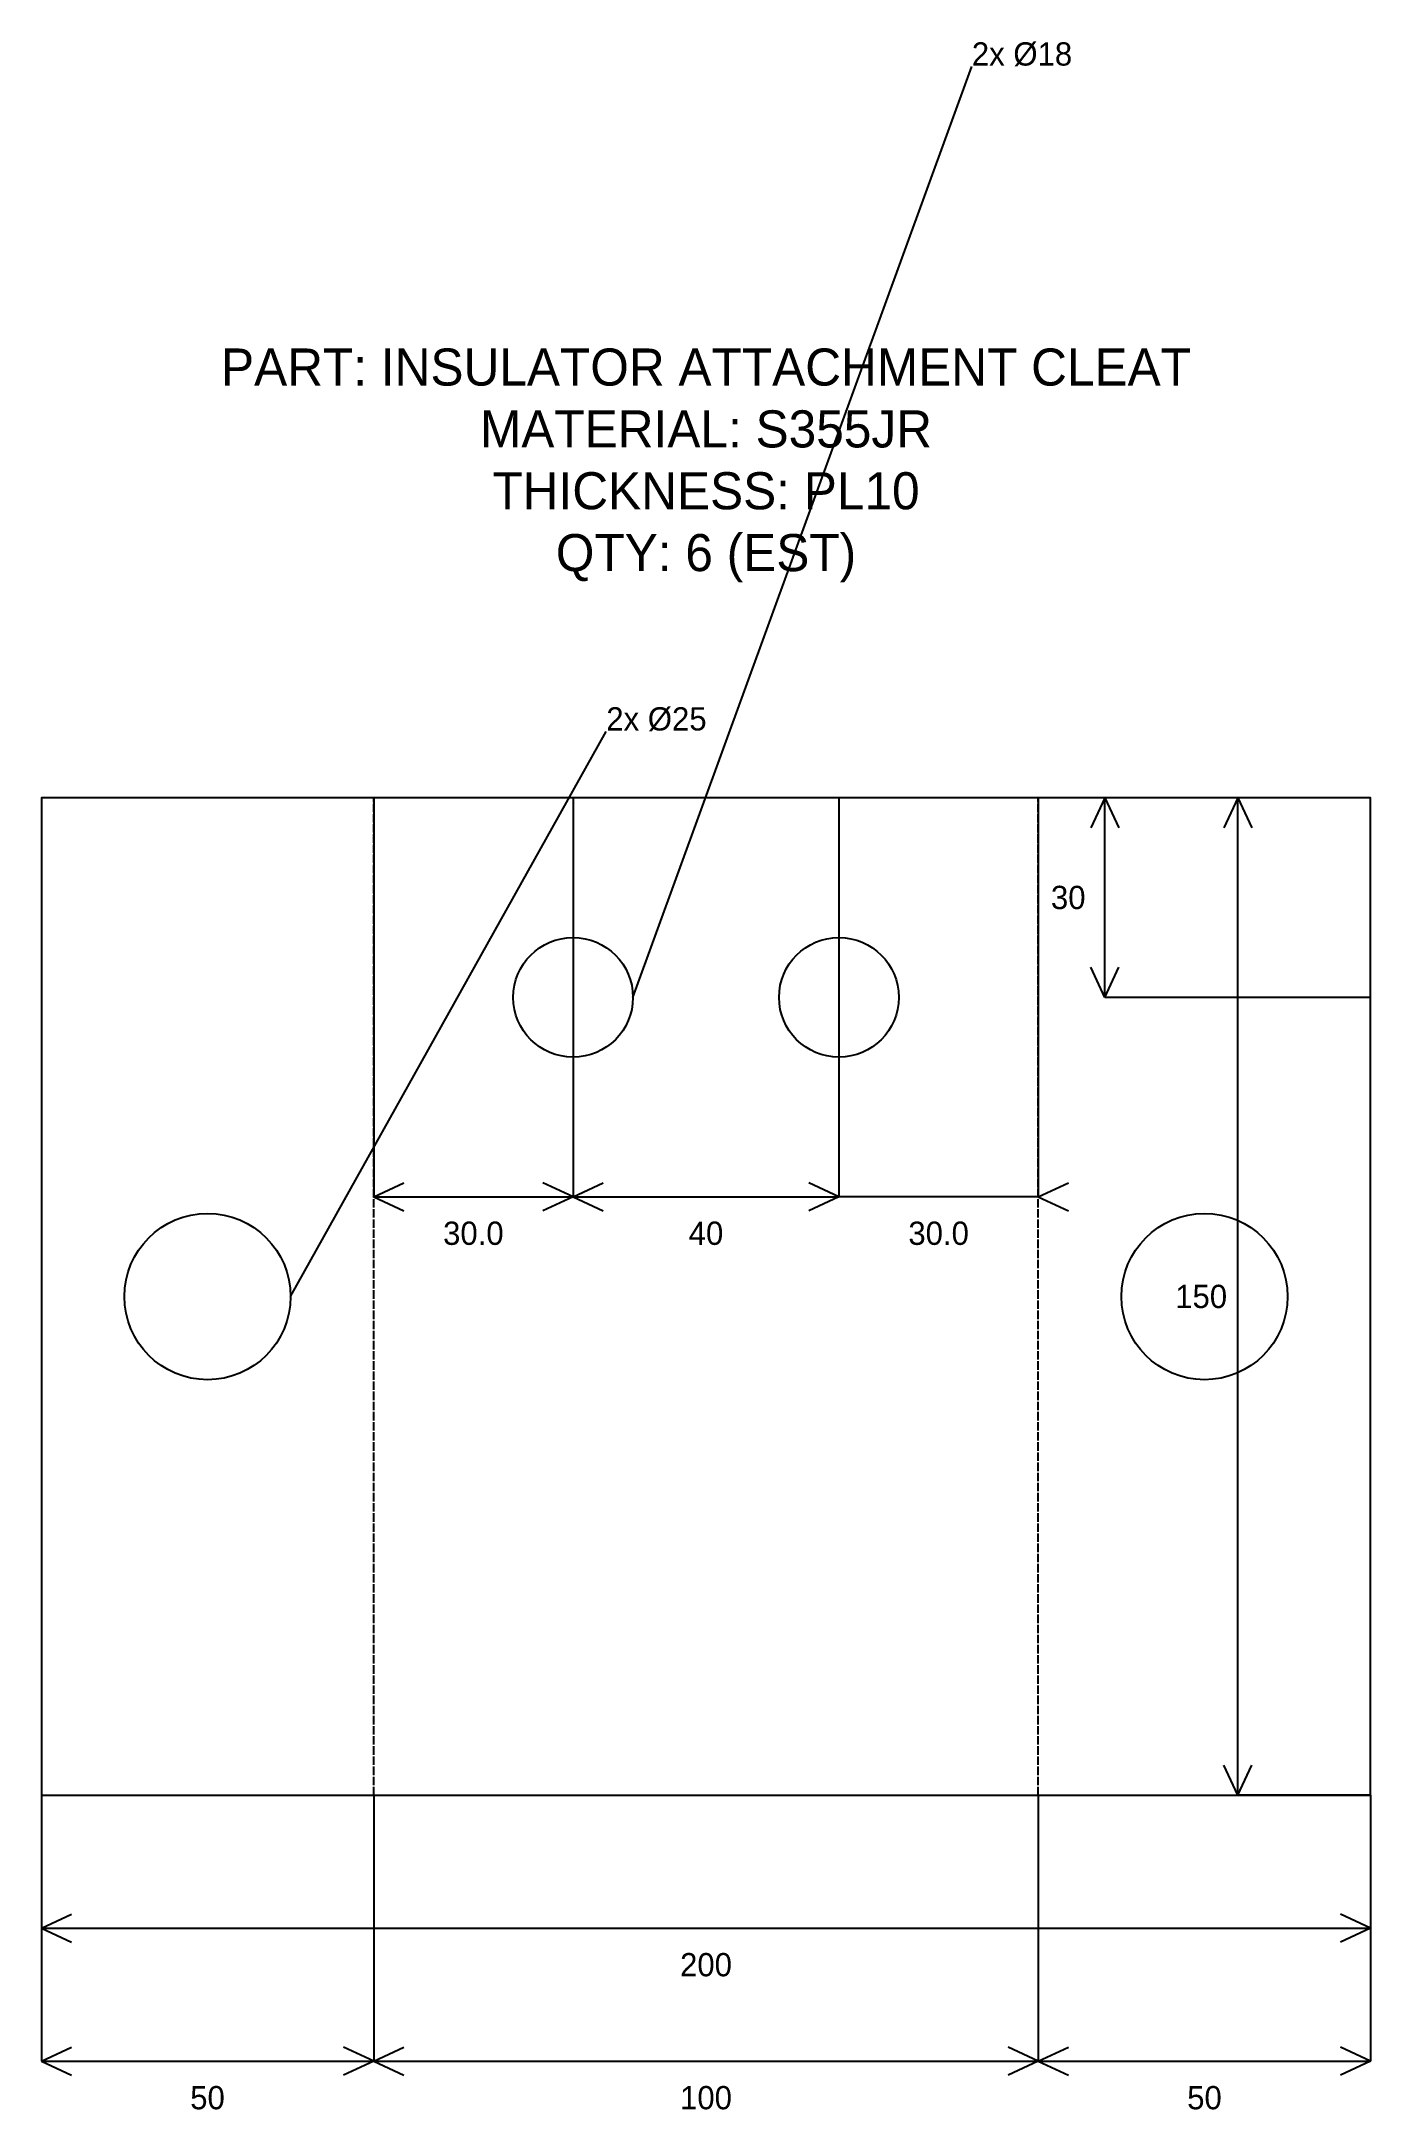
# Model space of a CAD drawing. Header units: millimetres. Extents: x 140 to 2325, y -1031 to 441.
# Drawn here: x 1140 to 1340, y 91.4 to 402.5 of the extents above; entities that cross this region are included whole.
import ezdxf

# ---------------------------------------------------------------- set-up
doc = ezdxf.new("R2010")
doc.units = ezdxf.units.MM
doc.linetypes.add('DASHED', pattern=[1.524, 1.27, -0.254])

msp = doc.modelspace()

# ---------------------------------------------------------------- texts
at = {"layer": 'ANNOTATION'}
for s, insert, char_height, attachment_point in [('2x Ø18', (1280, 398.71), 3.5, 7), ('PART: INSULATOR ATTACHMENT CLEAT\\PMATERIAL: S355JR\\PTHICKNESS: PL10\\PQTY: 6 (EST)', (1240, 338.71), 5.58, 5), ('2x Ø25', (1225, 298.71), 3.5, 7), ('30', (1294.5, 273.71), 3.5, 5), ('30.0', (1205, 223.21), 3.5, 5), ('40', (1240, 223.21), 3.5, 5), ('30.0', (1275, 223.21), 3.5, 5), ('150', (1314.5, 213.71), 3.5, 5), ('200', (1240, 113.21), 3.5, 5), ('50', (1165, 93.21), 3.5, 5), ('100', (1240, 93.21), 3.5, 5), ('50', (1315, 93.21), 3.5, 5)]:
    msp.add_mtext(s, dxfattribs=dict(at, insert=insert, char_height=char_height, attachment_point=attachment_point))

# ---------------------------------------------------------------- linework, layer by layer
at = {"layer": 'ANNOTATION'}
for p, q in [((1229, 258.71), (1280, 398.71)), ((1177.5, 213.71), (1225, 298.71))]:
    msp.add_line(p, q, dxfattribs=at)
at = {"layer": 'DIMENSION'}
for p, q in [((1190, 288.71), (1190, 228.71)), ((1220, 288.71), (1220, 228.71)), ((1220, 288.71), (1220, 228.71)), ((1260, 288.71), (1260, 228.71)), ((1260, 288.71), (1260, 228.71)), ((1290, 288.71), (1290, 228.71)), ((1300, 288.71), (1297.89, 284.18)), ((1340, 288.71), (1300, 288.71)), ((1300, 258.71), (1300, 288.71)), ((1300, 288.71), (1302.11, 284.18)), ((1320, 288.71), (1317.89, 284.18)), ((1340, 288.71), (1320, 288.71)), ((1320, 138.71), (1320, 288.71)), ((1320, 288.71), (1322.11, 284.18)), ((1300, 258.71), (1297.89, 263.24)), ((1300, 258.71), (1302.11, 263.24)), ((1340, 258.71), (1300, 258.71)), ((1190, 228.71), (1194.53, 230.82)), ((1220, 228.71), (1215.47, 230.82)), ((1220, 228.71), (1224.53, 230.82)), ((1260, 228.71), (1255.47, 230.82)), ((1260, 228.71), (1255.47, 230.82)), ((1290, 228.71), (1294.53, 230.82)), ((1190, 228.71), (1220, 228.71)), ((1190, 228.71), (1194.53, 226.6)), ((1220, 228.71), (1215.47, 226.6)), ((1220, 228.71), (1260, 228.71)), ((1220, 228.71), (1224.53, 226.6)), ((1260, 228.71), (1255.47, 226.6)), ((1260, 228.71), (1255.47, 226.6)), ((1290, 228.71), (1260, 228.71)), ((1290, 228.71), (1294.53, 226.6)), ((1320, 138.71), (1317.89, 143.24)), ((1320, 138.71), (1322.11, 143.24)), ((1140, 138.71), (1140, 118.71)), ((1140, 138.71), (1140, 98.71)), ((1190, 138.71), (1190, 98.71)), ((1190, 138.71), (1190, 98.71)), ((1290, 138.71), (1290, 98.71)), ((1290, 138.71), (1290, 98.71)), ((1340, 138.71), (1320, 138.71)), ((1340, 138.71), (1340, 118.71)), ((1340, 138.71), (1340, 98.71)), ((1140, 118.71), (1144.53, 120.82)), ((1140, 118.71), (1340, 118.71)), ((1140, 118.71), (1144.53, 116.6)), ((1340, 118.71), (1335.47, 120.82)), ((1340, 118.71), (1335.47, 116.6)), ((1140, 98.71), (1144.53, 100.82)), ((1190, 98.71), (1185.47, 100.82)), ((1190, 98.71), (1194.53, 100.82)), ((1290, 98.71), (1285.47, 100.82)), ((1290, 98.71), (1294.53, 100.82)), ((1340, 98.71), (1335.47, 100.82)), ((1140, 98.71), (1190, 98.71)), ((1140, 98.71), (1144.53, 96.6)), ((1190, 98.71), (1185.47, 96.6)), ((1190, 98.71), (1290, 98.71)), ((1190, 98.71), (1194.53, 96.6)), ((1290, 98.71), (1285.47, 96.6)), ((1290, 98.71), (1340, 98.71)), ((1290, 98.71), (1294.53, 96.6)), ((1340, 98.71), (1335.47, 96.6))]:
    msp.add_line(p, q, dxfattribs=at)
at = {"layer": 'GEOMETRY', "linetype": 'DASHED'}
for p, q in [((1190, 138.71), (1190, 288.71)), ((1290, 138.71), (1290, 288.71))]:
    msp.add_line(p, q, dxfattribs=at)
at = {"layer": 'GEOMETRY'}
msp.add_lwpolyline([(1140, 138.71), (1190, 138.71), (1290, 138.71), (1340, 138.71), (1340, 288.71), (1290, 288.71), (1190, 288.71), (1140, 288.71)], close=True, dxfattribs=at)
for centre, radius in [((1220, 258.71), 9), ((1260, 258.71), 9), ((1165, 213.71), 12.5), ((1315, 213.71), 12.5)]:
    msp.add_circle(centre, radius, dxfattribs=at)

msp.set_redraw_order([(e.dxf.handle, doc.entitydb.next_handle()) for e in msp.query("TEXT MTEXT ATTDEF DIMENSION ARC_DIMENSION")])  # texts and dimensions are drawn at this point

doc.saveas('drawing.dxf')
